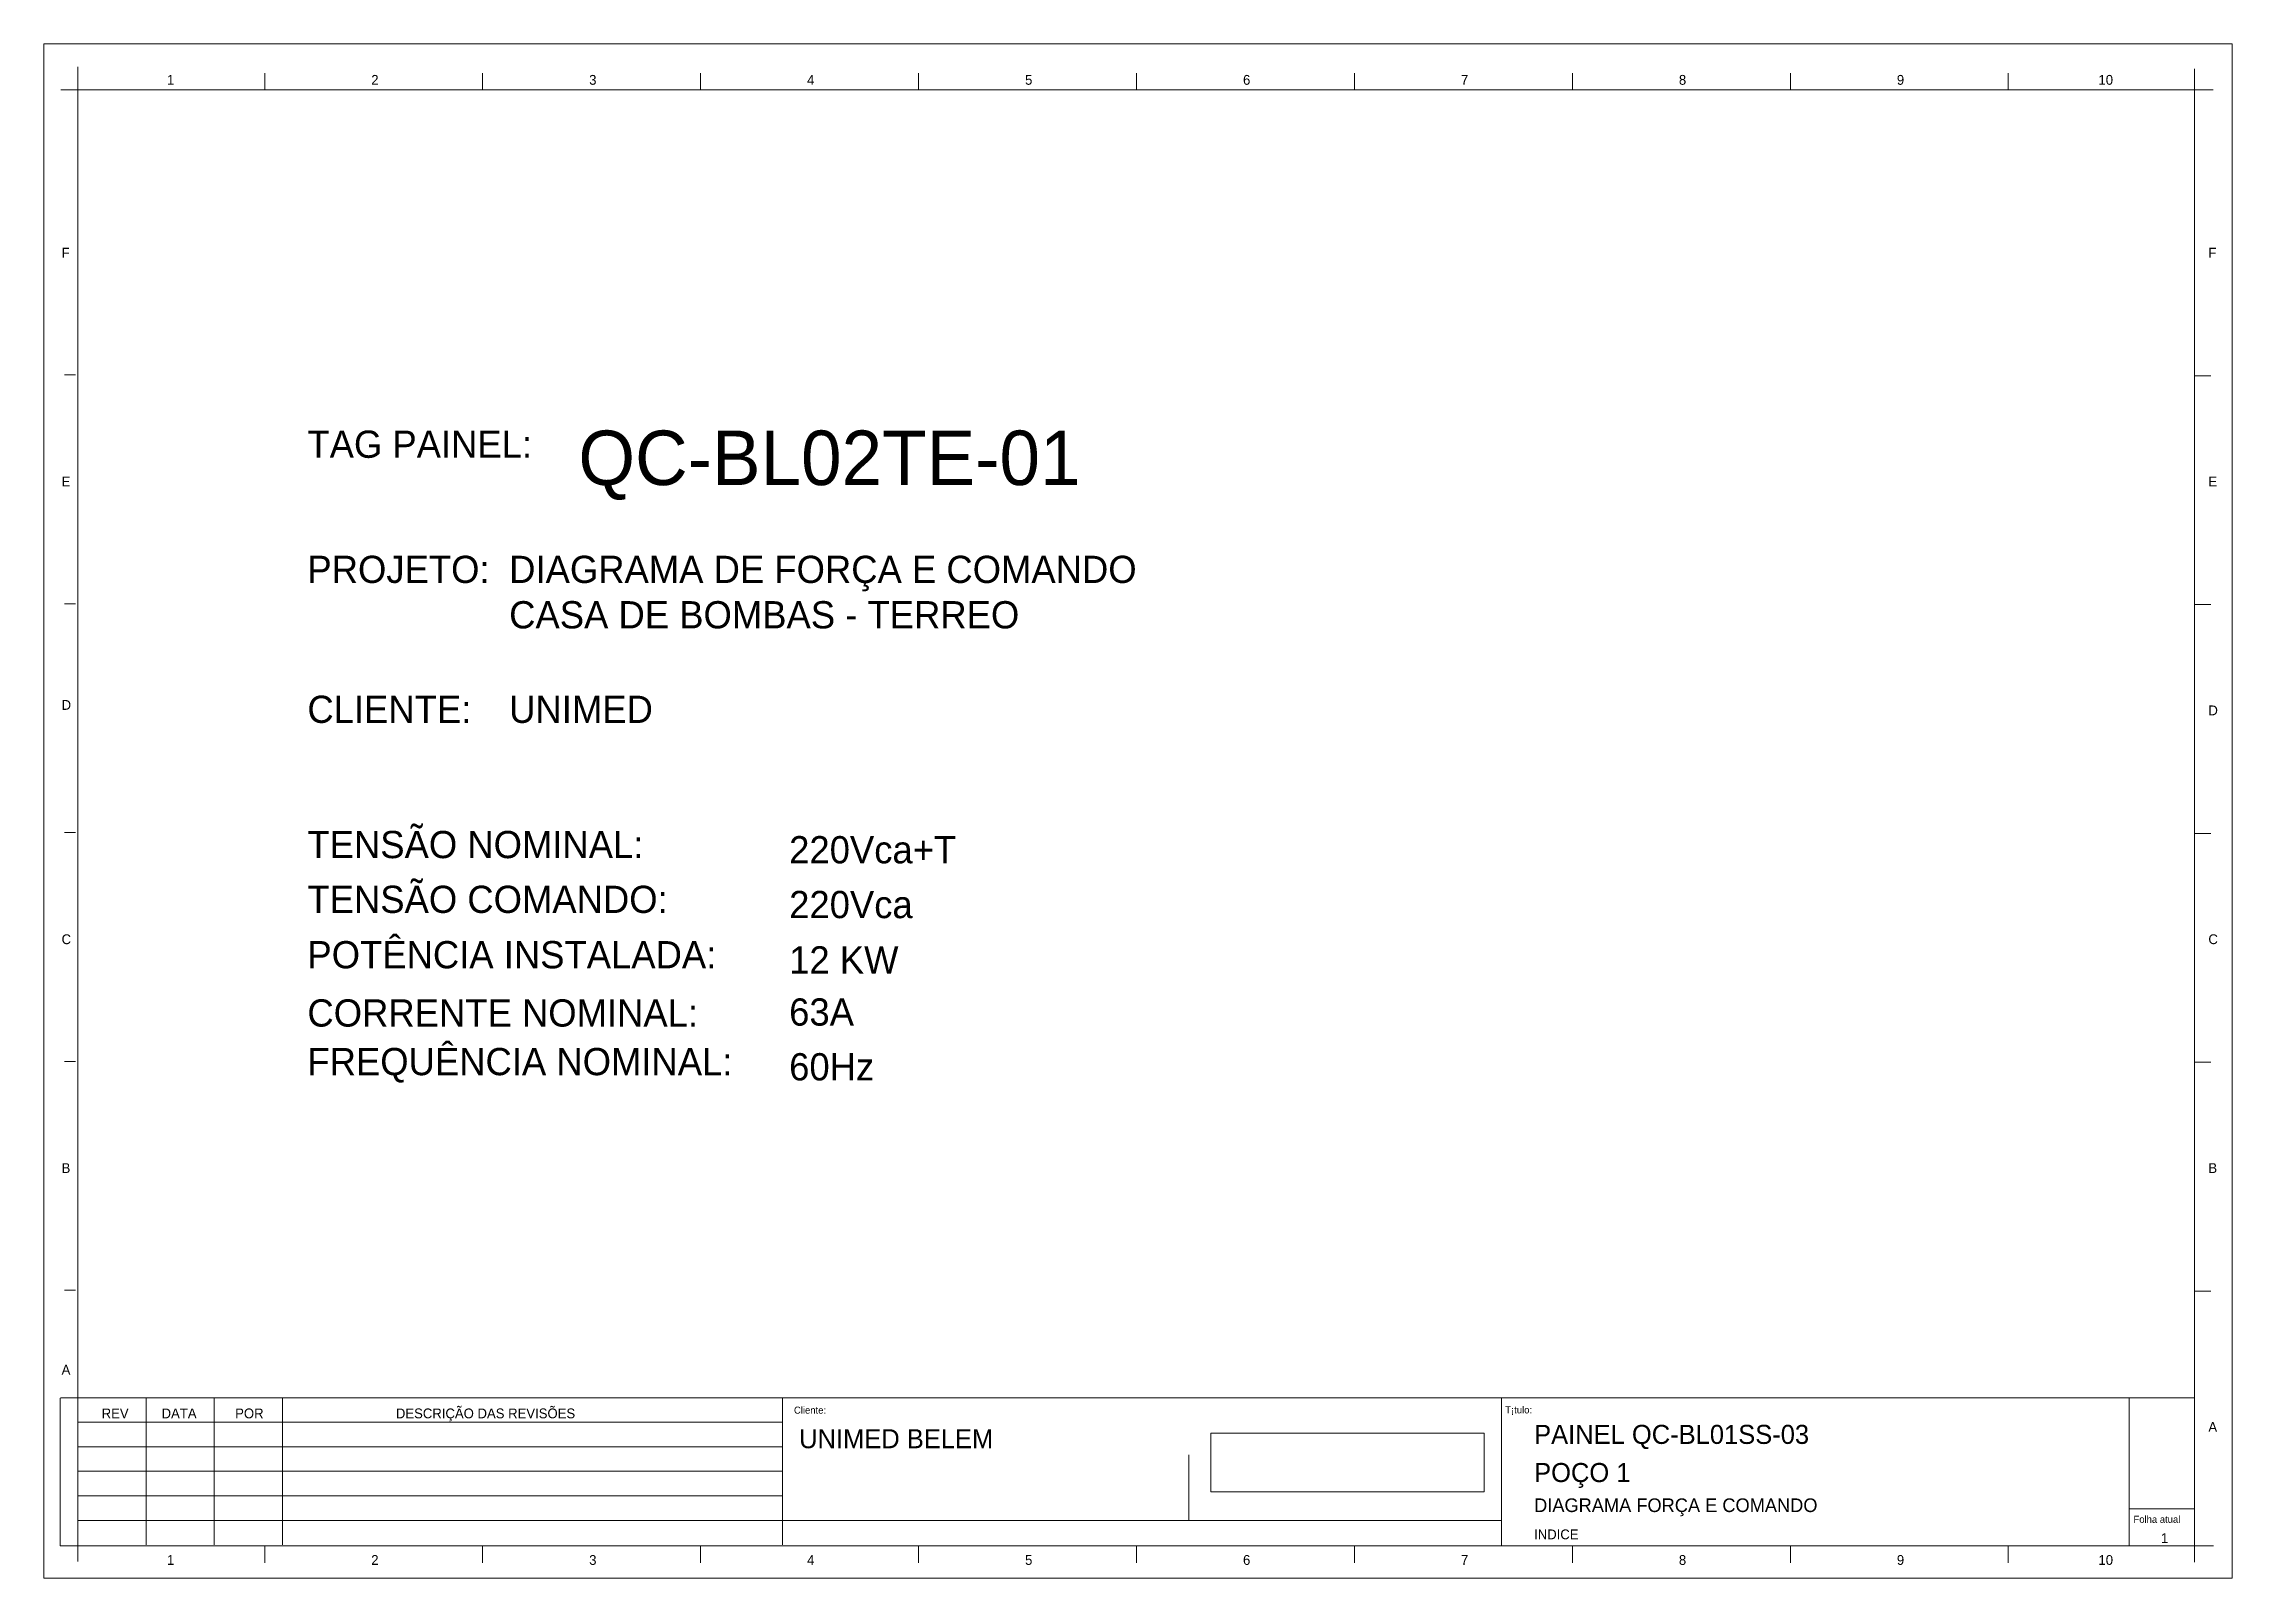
# Model space of a CAD drawing. Header units: inches. Extents: x -3 to 3194, y -983 to 1262.
# Drawn here: x -2.9 to 398.8, y 4.4 to 286 of the extents above; entities that cross this region are included whole.
import ezdxf
from ezdxf.enums import TextEntityAlignment as Align

# ---------------------------------------------------------------- set-up
doc = ezdxf.new("R2010")
doc.units = ezdxf.units.IN
doc.header["$MEASUREMENT"] = 0
doc.linetypes.add('ACAD_ISO03W100', pattern=[30, 12, -18])
doc.linetypes.add('EPLANLINE7', pattern=[0])
doc.layers.add('AUTOCONNECTING', color=1, linetype='Continuous', lineweight=13)
doc.layers.add('PLOT', color=3, linetype='Continuous', lineweight=18)
doc.styles.add('EPLFONT', font='')
doc.styles.get('EPLFONT').set_extended_font_data('EPL5_850')
picture_1 = doc.add_image_def('image2.png', size_in_pixel=(494, 106))

msp = doc.modelspace()

# ---------------------------------------------------------------- texts
at = {"layer": 'AUTOCONNECTING', "color": 2, "lineweight": 13, "attachment_point": 1, "style": 'EPLFONT'}
for s, width, insert, char_height in [('TAG PAINEL:', 48.21292, (45.509, 215.053), 5), ('QC-BL02TE-01', 151.6067, (95.243, 215.053), 10), ('PROJETO:', 31.92295, (45.509, 192.083), 5), ('DIAGRAMA DE FORÇA E COMANDO\\PCASA DE BOMBAS - TERREO', 151.6067, (82.539, 192.083), 5), ('CLIENTE:', 31.92295, (45.509, 166.401), 5), ('UNIMED', 151.6067, (82.539, 166.401), 5), ('TENSÃO NOMINAL:', 68.37558, (45.509, 141.579), 5), ('220Vca+T', 117.34481, (133.928, 140.623), 5), ('TENSÃO COMANDO:', 73.13617, (45.509, 131.525), 5), ('220Vca', 117.34481, (133.928, 130.569), 5), ('POTÊNCIA INSTALADA:', 84.51569, (45.509, 121.362), 5), ('12 KW', 117.34481, (133.928, 120.407), 5), ('CORRENTE NOMINAL:', 81.63793, (45.509, 110.667), 5), ('63A', 117.34481, (133.928, 110.845), 5), ('FREQUÊNCIA NOMINAL:', 87.24729, (45.509, 101.747), 5), ('60Hz', 117.34481, (133.928, 100.791), 5)]:
    msp.add_mtext_dynamic_manual_height_columns(s, width=width, gutter_width=1, heights=[0], dxfattribs=dict(at, insert=insert, char_height=char_height))
at = {"layer": 'PLOT', "color": 2, "style": 'EPLFONT'}
for s, height, p in [('1 ', 1.8, (19.725, 278.519)), ('2 ', 1.8, (57.225, 278.519)), ('3 ', 1.8, (97.225, 278.519)), ('4 ', 1.8, (137.225, 278.519)), ('5 ', 1.8, (177.225, 278.519)), ('6 ', 1.8, (217.225, 278.519)), ('7 ', 1.8, (257.225, 278.519)), ('8 ', 1.8, (297.225, 278.519)), ('9 ', 1.8, (337.225, 278.519)), ('10 ', 1.8, (374.225, 278.519)), ('F', 1.8, (0.4, 246.8)), ('F', 1.8, (394.4, 246.8)), ('E', 1.8, (0.4, 204.8)), ('E', 1.8, (394.4, 204.8)), ('D', 1.8, (0.4, 163.8)), ('D', 1.8, (394.4, 162.8)), ('C', 1.8, (0.4, 120.8)), ('C', 1.8, (394.4, 120.8)), ('B', 1.8, (0.4, 78.8)), ('B', 1.8, (394.4, 78.8)), ('A', 1.8, (0.4, 41.8)), ('REV', 1.8, (7.75, 33.775)), ('DATA', 1.8, (18.75, 33.775)), ('POR', 1.8, (32.25, 33.775)), ('DESCRIÇÃO DAS REVISÕES', 1.8, (61.75, 33.775)), ('Cliente:', 1.3, (134.81, 34.625)), ('T¡tulo:', 1.3, (265.35, 34.675)), ('PAINEL QC-BL01SS-03', 3.5, (270.65, 29.075)), ('A', 1.8, (394.4, 31.3)), ('POÇO 1', 3.5, (270.65, 22.075)), ('DIAGRAMA FORÇA E COMANDO', 2.5, (270.65, 16.575)), ('INDICE', 1.8, (270.65, 11.575)), ('Folha atual', 1.3, (380.65, 14.587)), ('1', 1.8, (385.678, 10.887)), ('1 ', 1.8, (19.725, 6.875)), ('2 ', 1.8, (57.225, 6.875)), ('3 ', 1.8, (97.225, 6.875)), ('4 ', 1.8, (137.225, 6.875)), ('5 ', 1.8, (177.225, 6.875)), ('6 ', 1.8, (217.225, 6.875)), ('7 ', 1.8, (257.225, 6.875)), ('8 ', 1.8, (297.225, 6.875)), ('9 ', 1.8, (337.225, 6.875)), ('10 ', 1.8, (374.225, 6.875))]:
    msp.add_text(s, height=height, dxfattribs=at).set_placement(p)
msp.add_text('UNIMED BELEM', height=3.5, dxfattribs=at).set_placement((153.57, 28.282), align=Align.CENTER)

# ---------------------------------------------------------------- linework, layer by layer
at = {"layer": 'AUTOCONNECTING', "color": 0, "linetype": 'ACAD_ISO03W100', "lineweight": 13}
msp.add_line((207.304, 15.05), (207.304, 37.55), dxfattribs=at)
at = {"layer": 'AUTOCONNECTING', "color": 3, "lineweight": 13}
msp.add_line((207.304, 15.05), (264.675, 15.05), dxfattribs=at)
at = {"layer": 'AUTOCONNECTING', "color": 3}
msp.add_line((391.875, 4.425), (398.775, 4.425), dxfattribs=at)
msp.add_lwpolyline([(398.775, 4.425), (-2.875, 4.425), (-2.875, 286.044), (398.775, 286.044)], close=True, dxfattribs=at)
at = {"layer": 'AUTOCONNECTING', "color": 3, "lineweight": 13}
msp.add_lwpolyline([(3.375, 277.594), (391.875, 277.594), (391.875, 37.55), (3.375, 37.55)], close=True, dxfattribs=at)
at = {"layer": 'PLOT', "color": 3, "linetype": 'EPLANLINE7', "lineweight": 13}
for p, q in [((3.375, 281.819), (3.375, 7.5)), ((391.875, 281.419), (391.875, 7.4)), ((0.25, 277.594), (395.25, 277.594)), ((37.675, 277.619), (37.675, 280.619)), ((77.675, 277.619), (77.675, 280.619)), ((117.675, 277.619), (117.675, 280.619)), ((157.675, 277.619), (157.675, 280.619)), ((197.675, 277.619), (197.675, 280.619)), ((237.675, 277.619), (237.675, 280.619)), ((277.675, 277.619), (277.675, 280.619)), ((317.675, 277.619), (317.675, 280.619)), ((357.675, 277.619), (357.675, 280.619)), ((2.95, 225.275), (0.95, 225.275)), ((391.875, 225.125), (394.875, 225.125)), ((2.95, 183.275), (0.95, 183.275)), ((391.875, 183.125), (394.875, 183.125)), ((2.95, 141.275), (0.95, 141.275)), ((391.875, 141.125), (394.875, 141.125)), ((2.95, 99.275), (0.95, 99.275)), ((391.875, 99.125), (394.875, 99.125)), ((2.95, 57.275), (0.95, 57.275)), ((391.875, 57.125), (394.875, 57.125)), ((0.15, 10.375), (0.15, 37.45)), ((0.2, 37.55), (391.925, 37.55)), ((15.925, 37.55), (15.925, 10.55)), ((28.425, 37.55), (28.425, 10.55)), ((40.925, 37.55), (40.925, 10.55)), ((132.675, 37.55), (132.675, 10.55)), ((264.675, 37.55), (264.675, 10.425)), ((379.875, 37.412), (379.875, 10.412)), ((132.675, 33.05), (3.425, 33.05)), ((132.675, 28.55), (3.425, 28.55)), ((132.675, 24.05), (3.425, 24.05)), ((132.675, 19.55), (3.425, 19.55)), ((379.875, 17.137), (391.875, 17.137)), ((264.675, 15.05), (3.425, 15.05)), ((0.15, 10.375), (395.325, 10.375)), ((37.675, 7.225), (37.675, 10.225)), ((77.675, 7.225), (77.675, 10.225)), ((117.675, 7.225), (117.675, 10.225)), ((157.675, 7.225), (157.675, 10.225)), ((197.675, 7.225), (197.675, 10.225)), ((237.675, 7.225), (237.675, 10.225)), ((277.675, 7.225), (277.675, 10.225)), ((317.675, 7.225), (317.675, 10.225)), ((357.675, 7.225), (357.675, 10.225))]:
    msp.add_line(p, q, dxfattribs=at)

msp.set_redraw_order([(e.dxf.handle, doc.entitydb.next_handle()) for e in msp.query("TEXT MTEXT ATTDEF DIMENSION ARC_DIMENSION")])  # texts and dimensions are drawn at this point

# ---------------------------------------------------------------- pictures from other files: only their frames are drawn
at = {"layer": 'AUTOCONNECTING', "color": 0, "linetype": 'ACAD_ISO03W100', "lineweight": 13}
image = msp.add_image(picture_1, insert=(211.326, 20.282), size_in_units=(50.154, 10.762), dxfattribs=at)
image.dxf.flags = 7

doc.saveas('drawing.dxf')
